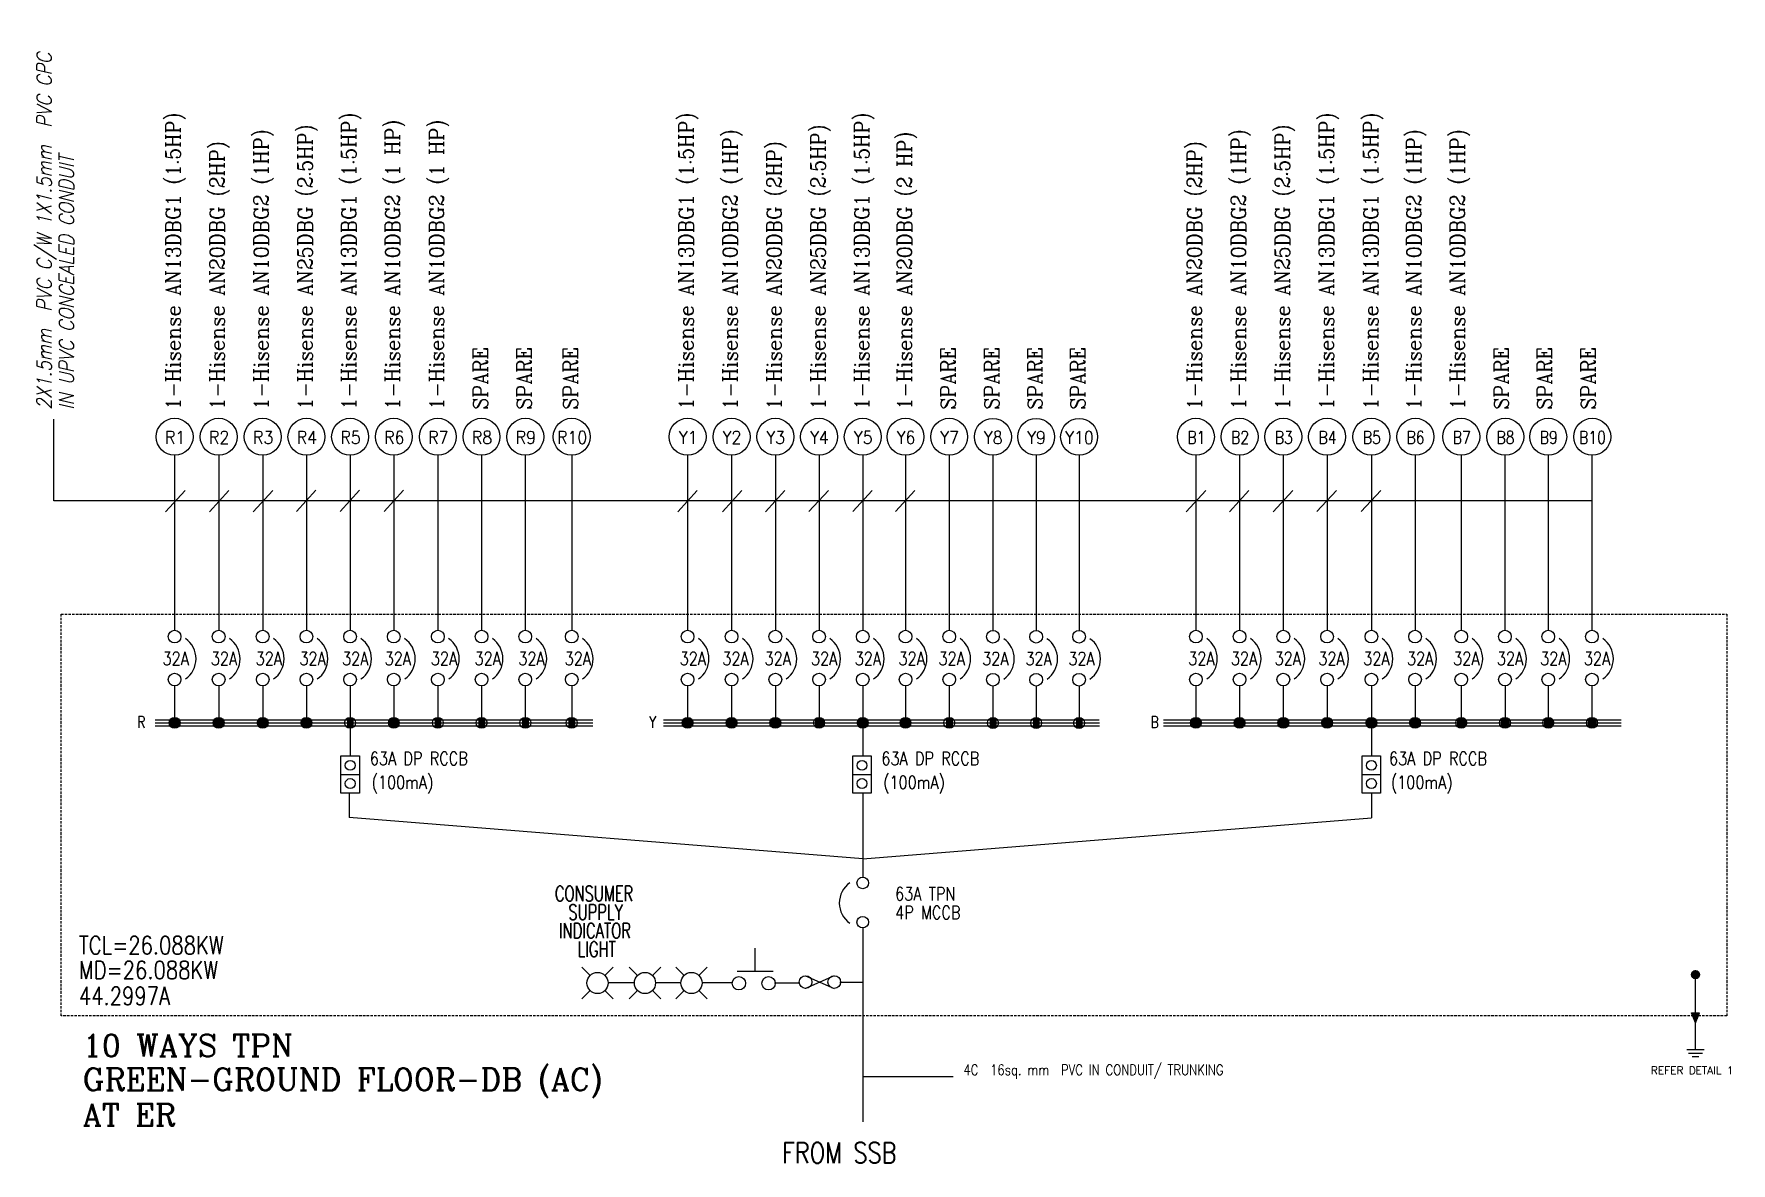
# Model space of a CAD drawing. Header units: inches. Extents: x 17074 to 430035, y 21644 to 175348.
# Drawn here: x 34765 to 86374, y 110377 to 144716 of the extents above; entities that cross this region are included whole.
import ezdxf
from ezdxf.enums import TextEntityAlignment as Align

# ---------------------------------------------------------------- set-up
doc = ezdxf.new("R2010")
doc.units = ezdxf.units.IN
doc.header["$MEASUREMENT"] = 0
doc.linetypes.add('HIDDEN', pattern=[0.375, 0.25, -0.125])
for name, color, linetype in [('$_KOD', 7, 'Continuous'), ('BANGUNAN', 4, 'Continuous'), ('LAMPU', 7, 'Continuous'), ('LYT', 7, 'Continuous')]:
    doc.layers.add(name, color=color, linetype=linetype)
doc.styles.add('ITALICC', font='ITALICC.SHX', dxfattribs={"width": 0.7})
doc.styles.add('ROMANC', font='ROMANC', dxfattribs={"width": 0.8, "height": 250})
doc.styles.add('ROMAND', font='ROMAND', dxfattribs={"width": 0.75, "height": 600})
doc.styles.add('ROMANS', font='romans.shx', dxfattribs={"width": 0.5, "height": 400})

msp = doc.modelspace()

# ---------------------------------------------------------------- texts
at = {"style": 'ROMANS', "width": 0.7}
for s, p in [('CONSUMER', (50607, 118340, 0)), ('SUPPLY', (51020, 117775, 0)), ('INDICATOR ', (50734, 117212, 0)), ('LIGHT', (51295, 116647, 0))]:
    msp.add_text(s, height=464.3, dxfattribs=at).set_placement(p)
at = {"color": 7, "style": 'ROMAND'}
msp.add_text('REFER DETAIL 1', height=234.74, dxfattribs=at).set_placement((83940, 113076, 0))
at = {"layer": 'BANGUNAN', "color": 255, "linetype": 'Continuous'}
for s, height, style, width, p in [('2X1.5mm  PVC C/W 1X1.5mm  PVC CPC', 450, 'ITALICC', 0.85, (35301, 133290, 0)), ('1-Hisense AN13DBG1 (1.5HP)', 445.5, 'ROMANC', 0.95, (39222, 133290, 0)), ('1-Hisense AN13DBG1 (1.5HP)', 445.5, 'ROMANC', 0.95, (44567, 133290, 0)), ('1-Hisense AN10DBG2 (1 HP)', 445.5, 'ROMANC', 0.95, (45896, 133290, 0)), ('1-Hisense AN10DBG2 (1 HP)', 445.5, 'ROMANC', 0.95, (47235, 133290, 0)), ('1-Hisense AN13DBG1 (1.5HP)', 445.5, 'ROMANC', 0.95, (54820, 133290, 0)), ('1-Hisense AN13DBG1 (1.5HP)', 445.5, 'ROMANC', 0.95, (60165, 133290, 0)), ('1-Hisense AN13DBG1 (1.5HP)', 445.5, 'ROMANC', 0.95, (74294, 133290, 0)), ('1-Hisense AN13DBG1 (1.5HP)', 445.5, 'ROMANC', 0.95, (75643, 133290, 0)), ('IN UPVC CONCEALED CONDUIT', 450, 'ITALICC', 0.85, (35983, 133290, 0)), ('1-Hisense AN10DBG2 (1HP)', 445.5, 'ROMANC', 0.95, (41899, 133290, 0)), ('1-Hisense AN25DBG (2.5HP)', 445.5, 'ROMANC', 0.95, (43238, 133290, 0)), ('1-Hisense AN10DBG2 (1HP)', 445.5, 'ROMANC', 0.95, (56159, 133290, 0)), ('1-Hisense AN25DBG (2.5HP)', 445.5, 'ROMANC', 0.95, (58836, 133290, 0)), ('1-Hisense AN20DBG (2 HP)', 445.5, 'ROMANC', 0.95, (61466, 133290, 0)), ('1-Hisense AN10DBG2 (1HP)', 445.5, 'ROMANC', 0.95, (71617, 133290, 0)), ('1-Hisense AN25DBG (2.5HP)', 445.5, 'ROMANC', 0.95, (72956, 133290, 0)), ('1-Hisense AN10DBG2 (1HP)', 445.5, 'ROMANC', 0.95, (76953, 133290, 0)), ('1-Hisense AN10DBG2 (1HP)', 445.5, 'ROMANC', 0.95, (78282, 133290, 0)), ('1-Hisense AN20DBG (2HP)', 445.5, 'ROMANC', 0.95, (40560, 133290, 0)), ('1-Hisense AN20DBG (2HP)', 445.5, 'ROMANC', 0.95, (57498, 133290, 0)), ('1-Hisense AN20DBG (2HP)', 445.5, 'ROMANC', 0.95, (70278, 133290, 0)), ('SPARE', 445.5, 'ROMANC', 0.95, (48564, 133290, 0)), ('SPARE', 445.5, 'ROMANC', 0.95, (49895, 133290, 0)), ('SPARE', 445.5, 'ROMANC', 0.95, (51305, 133290, 0)), ('SPARE', 445.5, 'ROMANC', 0.95, (62786, 133290, 0)), ('SPARE', 445.5, 'ROMANC', 0.95, (64115, 133290, 0)), ('SPARE', 445.5, 'ROMANC', 0.95, (65430, 133290, 0)), ('SPARE', 445.5, 'ROMANC', 0.95, (66735, 133290, 0)), ('SPARE', 445.5, 'ROMANC', 0.95, (79611, 133290, 0)), ('SPARE', 445.5, 'ROMANC', 0.95, (80926, 133290, 0)), ('SPARE', 445.5, 'ROMANC', 0.95, (82256, 133290, 0))]:
    msp.add_text(s, height=height, rotation=90, dxfattribs=dict(at, style=style, width=width)).set_placement(p)
at = {"layer": 'BANGUNAN', "color": 255, "linetype": 'Continuous', "style": 'ROMANS'}
for s, width, p in [('R1', 0.9, (39058, 132249, 0)), ('R2', 0.9, (40397, 132249, 0)), ('R3', 0.9, (41736, 132249, 0)), ('R4', 0.9, (43065, 132249, 0)), ('R5', 0.9, (44394, 132249, 0)), ('R6', 0.9, (45723, 132249, 0)), ('R7', 0.9, (47062, 132249, 0)), ('R8', 0.9, (48391, 132249, 0)), ('R9', 0.9, (49722, 132249, 0)), ('R10', 0.9, (51132, 132249, 0)), ('Y1', 0.9, (54657, 132249, 0)), ('Y2', 0.9, (55991, 132249, 0)), ('Y3', 0.9, (57320, 132249, 0)), ('Y4', 0.9, (58649, 132249, 0)), ('Y5', 0.9, (59983, 132249, 0)), ('Y6', 0.9, (61284, 132249, 0)), ('Y7', 0.9, (62608, 132249, 0)), ('Y8', 0.9, (63937, 132245, 0)), ('Y9', 0.9, (65252, 132245, 0)), ('Y10', 0.9, (66558, 132245, 0)), ('B1', 0.8, (70115, 132249, 0)), ('B2', 0.8, (71444, 132249, 0)), ('B3', 0.8, (72773, 132249, 0)), ('B4', 0.8, (74102, 132249, 0)), ('B5', 0.8, (75451, 132249, 0)), ('B6', 0.8, (76780, 132249, 0)), ('B7', 0.8, (78185, 132249, 0)), ('B8', 0.8, (79514, 132249, 0)), ('B9', 0.8, (80829, 132249, 0)), ('B10', 0.8, (82159, 132249, 0))]:
    msp.add_text(s, height=390.9, dxfattribs=dict(at, width=width)).set_placement(p, align=Align.CENTER)
at = {"layer": 'BANGUNAN', "color": 255, "linetype": 'Continuous', "width": 0.8}
for s, height, style, p in [('32A', 402.1, 'ROMANS', (38677, 125521, 0)), ('32A', 402.1, 'ROMANS', (40144, 125521, 0)), ('32A', 402.1, 'ROMANS', (41509, 125521, 0)), ('32A', 402.1, 'ROMANS', (42839, 125521, 0)), ('32A', 402.1, 'ROMANS', (44136, 125521, 0)), ('32A', 402.1, 'ROMANS', (45432, 125521, 0)), ('32A', 402.1, 'ROMANS', (46835, 125521, 0)), ('32A', 402.1, 'ROMANS', (48166, 125521, 0)), ('32A', 402.1, 'ROMANS', (49497, 125521, 0)), ('32A', 402.1, 'ROMANS', (50906, 125521, 0)), ('32A', 402.1, 'ROMANS', (54404, 125521, 0)), ('32A', 402.1, 'ROMANS', (55701, 125521, 0)), ('32A', 402.1, 'ROMANS', (56985, 125521, 0)), ('32A', 402.1, 'ROMANS', (58396, 125521, 0)), ('32A', 402.1, 'ROMANS', (59726, 125521, 0)), ('32A', 402.1, 'ROMANS', (61057, 125521, 0)), ('32A', 402.1, 'ROMANS', (62273, 125521, 0)), ('32A', 402.1, 'ROMANS', (63602, 125516, 0)), ('32A', 402.1, 'ROMANS', (64917, 125516, 0)), ('32A', 402.1, 'ROMANS', (66223, 125516, 0)), ('32A', 402.1, 'ROMANS', (69868, 125521, 0)), ('32A', 402.1, 'ROMANS', (71164, 125521, 0)), ('32A', 402.1, 'ROMANS', (72495, 125521, 0)), ('32A', 402.1, 'ROMANS', (73825, 125521, 0)), ('32A', 402.1, 'ROMANS', (75190, 125521, 0)), ('32A', 402.1, 'ROMANS', (76521, 125521, 0)), ('32A', 402.1, 'ROMANS', (77924, 125521, 0)), ('32A', 402.1, 'ROMANS', (79255, 125521, 0)), ('32A', 402.1, 'ROMANS', (80569, 125521, 0)), ('32A', 402.1, 'ROMANS', (81899, 125521, 0)), ('R', 355, 'ROMAND', (37903, 123609, 0)), ('Y', 355, 'ROMAND', (53471, 123609, 0)), ('B', 355, 'ROMAND', (68717, 123609, 0)), ('63A DP RCCB', 402.1, 'ROMANS', (44980, 122482, 0)), ('63A DP RCCB', 402.1, 'ROMANS', (60535, 122482, 0)), ('63A DP RCCB', 402.1, 'ROMANS', (75974, 122482, 0)), ('(100mA)', 402.1, 'ROMANS', (45034, 121755, 0)), ('(100mA)', 402.1, 'ROMANS', (60590, 121755, 0)), ('(100mA)', 402.1, 'ROMANS', (76029, 121755, 0)), ('63A TPN', 402.1, 'ROMANS', (60954, 118365, 0)), ('4P MCCB', 402.1, 'ROMANS', (60954, 117795, 0)), ('TCL=26.088KW', 546.75, 'ROMANS', (36133, 116729, 0)), ('MD=26.088KW', 546.75, 'ROMANS', (36133, 115975, 0)), ('44.2997A', 546.8, 'ROMANS', (36133, 115185, 0)), ('FROM SSB', 625.5, 'ROMANS', (57518, 110377, 0))]:
    msp.add_text(s, height=height, dxfattribs=dict(at, style=style)).set_placement(p)
at = {"layer": 'BANGUNAN', "color": 255, "linetype": 'Continuous', "style": 'ROMANC'}
for s, p in [('10 WAYS TPN ', (36251, 113615, 0)), ('GREEN-GROUND FLOOR-DB (AC) ', (36251, 112586, 0)), ('AT ER', (36251, 111508, 0))]:
    msp.add_text(s, height=675, dxfattribs=at).set_placement(p)
at = {"layer": 'LYT', "color": 7, "linetype": 'Continuous', "style": 'ROMAND', "width": 0.8}
msp.add_text('4C  16sq. mm  PVC IN CONDUIT/ TRUNKING', height=324, dxfattribs=at).set_placement((63031, 113050, 0))

# ---------------------------------------------------------------- linework, layer by layer
at = {"layer": '$_KOD', "color": 3, "linetype": 'Continuous'}
for p, q in [((35372, 130514, 0), (35372, 133004, 0)), ((39360, 130828, 0), (38767, 130186, 0)), ((40695, 130828, 0), (40101, 130186, 0)), ((42029, 130828, 0), (41436, 130186, 0)), ((43338, 130837, 0), (42745, 130195, 0)), ((44667, 130836, 0), (44074, 130194, 0)), ((46006, 130837, 0), (45413, 130195, 0)), ((54934, 130828, 0), (54341, 130186, 0)), ((56293, 130828, 0), (55700, 130186, 0)), ((57603, 130828, 0), (57010, 130186, 0)), ((58927, 130833, 0), (58334, 130191, 0)), ((60256, 130833, 0), (59663, 130191, 0)), ((61557, 130832, 0), (60964, 130190, 0)), ((70402, 130828, 0), (69809, 130186, 0)), ((71712, 130828, 0), (71119, 130186, 0)), ((73047, 130828, 0), (72453, 130186, 0)), ((74376, 130829, 0), (73782, 130187, 0)), ((75724, 130829, 0), (75131, 130187, 0)), ((82144, 130514, 0), (35372, 130514, 0))]:
    msp.add_line(p, q, dxfattribs=at)
at = {"color": 0}
for p, q in [((38928, 123883, 0), (38928, 123647, 0)), ((38962, 123908, 0), (38962, 123621, 0)), ((38995, 123923, 0), (38995, 123607, 0)), ((39029, 123930, 0), (39029, 123600, 0)), ((39062, 123929, 0), (39062, 123600, 0)), ((39096, 123922, 0), (39096, 123607, 0)), ((39129, 123907, 0), (39129, 123623, 0)), ((39163, 123881, 0), (39163, 123649, 0)), ((40267, 123883, 0), (40267, 123647, 0)), ((40300, 123908, 0), (40300, 123621, 0)), ((40334, 123923, 0), (40334, 123607, 0)), ((40367, 123930, 0), (40367, 123600, 0)), ((40401, 123929, 0), (40401, 123600, 0)), ((40434, 123922, 0), (40434, 123607, 0)), ((40468, 123907, 0), (40468, 123623, 0)), ((40501, 123881, 0), (40501, 123649, 0)), ((41605, 123883, 0), (41605, 123647, 0)), ((41639, 123908, 0), (41639, 123621, 0)), ((41672, 123923, 0), (41672, 123607, 0)), ((41706, 123930, 0), (41706, 123600, 0)), ((41740, 123929, 0), (41740, 123600, 0)), ((41773, 123922, 0), (41773, 123607, 0)), ((41807, 123907, 0), (41807, 123623, 0)), ((41840, 123881, 0), (41840, 123649, 0)), ((42935, 123883, 0), (42935, 123647, 0)), ((42968, 123908, 0), (42968, 123621, 0)), ((43002, 123923, 0), (43002, 123607, 0)), ((43035, 123930, 0), (43035, 123600, 0)), ((43069, 123929, 0), (43069, 123600, 0)), ((43102, 123922, 0), (43102, 123607, 0)), ((43136, 123907, 0), (43136, 123623, 0)), ((43169, 123881, 0), (43169, 123649, 0)), ((44297, 123908, 0), (44297, 123621, 0)), ((44331, 123923, 0), (44331, 123607, 0)), ((44364, 123930, 0), (44364, 123600, 0)), ((44398, 123929, 0), (44398, 123600, 0)), ((44431, 123922, 0), (44431, 123607, 0)), ((44465, 123907, 0), (44465, 123623, 0)), ((45593, 123883, 0), (45593, 123647, 0)), ((45626, 123908, 0), (45626, 123621, 0)), ((45660, 123923, 0), (45660, 123607, 0)), ((45693, 123930, 0), (45693, 123600, 0)), ((45727, 123929, 0), (45727, 123600, 0)), ((45761, 123922, 0), (45761, 123607, 0)), ((45794, 123907, 0), (45794, 123623, 0)), ((45828, 123881, 0), (45828, 123649, 0)), ((46965, 123908, 0), (46965, 123621, 0)), ((46999, 123923, 0), (46999, 123607, 0)), ((47032, 123930, 0), (47032, 123600, 0)), ((47066, 123929, 0), (47066, 123600, 0)), ((47099, 123922, 0), (47099, 123607, 0)), ((47133, 123907, 0), (47133, 123623, 0)), ((48294, 123908, 0), (48294, 123621, 0)), ((48328, 123923, 0), (48328, 123607, 0)), ((48361, 123930, 0), (48361, 123600, 0)), ((48395, 123929, 0), (48395, 123600, 0)), ((48428, 123922, 0), (48428, 123607, 0)), ((48462, 123907, 0), (48462, 123623, 0)), ((49625, 123908, 0), (49625, 123621, 0)), ((49659, 123923, 0), (49659, 123607, 0)), ((49692, 123930, 0), (49692, 123600, 0)), ((49726, 123929, 0), (49726, 123600, 0)), ((49759, 123922, 0), (49759, 123607, 0)), ((49793, 123907, 0), (49793, 123623, 0)), ((51035, 123908, 0), (51035, 123621, 0)), ((51069, 123923, 0), (51069, 123607, 0)), ((51102, 123930, 0), (51102, 123600, 0)), ((51136, 123929, 0), (51136, 123600, 0)), ((51169, 123922, 0), (51169, 123607, 0)), ((51203, 123907, 0), (51203, 123623, 0)), ((54527, 123883, 0), (54527, 123647, 0)), ((54560, 123908, 0), (54560, 123621, 0)), ((54594, 123923, 0), (54594, 123607, 0)), ((54627, 123930, 0), (54627, 123600, 0)), ((54661, 123929, 0), (54661, 123600, 0)), ((54694, 123922, 0), (54694, 123607, 0)), ((54728, 123907, 0), (54728, 123623, 0)), ((54761, 123881, 0), (54761, 123649, 0)), ((55865, 123883, 0), (55865, 123647, 0)), ((55899, 123908, 0), (55899, 123621, 0)), ((55932, 123923, 0), (55932, 123607, 0)), ((55966, 123930, 0), (55966, 123600, 0)), ((55999, 123929, 0), (55999, 123600, 0)), ((56033, 123922, 0), (56033, 123607, 0)), ((56067, 123907, 0), (56067, 123623, 0)), ((56100, 123881, 0), (56100, 123649, 0)), ((57195, 123883, 0), (57195, 123647, 0)), ((57228, 123908, 0), (57228, 123621, 0)), ((57262, 123923, 0), (57262, 123607, 0)), ((57295, 123930, 0), (57295, 123600, 0)), ((57329, 123929, 0), (57329, 123600, 0)), ((57362, 123922, 0), (57362, 123607, 0)), ((57396, 123907, 0), (57396, 123623, 0)), ((57427, 123876, 0), (57427, 123644, 0)), ((58561, 123883, 0), (58561, 123647, 0)), ((58591, 123923, 0), (58591, 123607, 0)), ((58595, 123908, 0), (58595, 123621, 0)), ((58624, 123930, 0), (58624, 123600, 0)), ((58658, 123929, 0), (58658, 123600, 0)), ((58691, 123922, 0), (58691, 123607, 0)), ((58725, 123907, 0), (58725, 123623, 0)), ((58758, 123881, 0), (58758, 123649, 0)), ((59853, 123883, 0), (59853, 123647, 0)), ((59853, 123883, 0), (59853, 123647, 0)), ((59886, 123908, 0), (59886, 123621, 0)), ((59886, 123908, 0), (59886, 123621, 0)), ((59920, 123923, 0), (59920, 123607, 0)), ((59920, 123923, 0), (59920, 123607, 0)), ((59953, 123930, 0), (59953, 123600, 0)), ((59953, 123930, 0), (59953, 123600, 0)), ((59987, 123929, 0), (59987, 123600, 0)), ((59987, 123929, 0), (59987, 123600, 0)), ((60020, 123922, 0), (60020, 123607, 0)), ((60020, 123922, 0), (60020, 123607, 0)), ((60054, 123907, 0), (60054, 123623, 0)), ((60054, 123907, 0), (60054, 123623, 0)), ((60087, 123881, 0), (60087, 123649, 0)), ((60087, 123881, 0), (60087, 123649, 0)), ((61153, 123883, 0), (61153, 123647, 0)), ((61187, 123908, 0), (61187, 123621, 0)), ((61220, 123923, 0), (61220, 123607, 0)), ((61254, 123930, 0), (61254, 123600, 0)), ((61287, 123929, 0), (61287, 123600, 0)), ((61321, 123922, 0), (61321, 123607, 0)), ((61354, 123907, 0), (61354, 123623, 0)), ((61388, 123881, 0), (61388, 123649, 0)), ((62516, 123908, 0), (62516, 123621, 0)), ((62549, 123923, 0), (62549, 123607, 0)), ((62583, 123930, 0), (62583, 123600, 0)), ((62617, 123929, 0), (62617, 123600, 0)), ((62650, 123922, 0), (62650, 123607, 0)), ((62684, 123907, 0), (62684, 123623, 0)), ((63845, 123904, 0), (63845, 123617, 0)), ((63879, 123918, 0), (63879, 123602, 0)), ((63912, 123925, 0), (63912, 123595, 0)), ((63946, 123925, 0), (63946, 123596, 0)), ((63979, 123918, 0), (63979, 123603, 0)), ((64013, 123902, 0), (64013, 123618, 0)), ((65160, 123904, 0), (65160, 123617, 0)), ((65194, 123918, 0), (65194, 123602, 0)), ((65227, 123925, 0), (65227, 123595, 0)), ((65261, 123925, 0), (65261, 123596, 0)), ((65294, 123918, 0), (65294, 123603, 0)), ((65328, 123902, 0), (65328, 123618, 0)), ((66466, 123904, 0), (66466, 123617, 0)), ((66499, 123918, 0), (66499, 123602, 0)), ((66533, 123925, 0), (66533, 123595, 0)), ((66566, 123925, 0), (66566, 123596, 0)), ((66600, 123918, 0), (66600, 123603, 0)), ((66633, 123902, 0), (66633, 123618, 0)), ((69985, 123883, 0), (69985, 123647, 0)), ((70018, 123908, 0), (70018, 123621, 0)), ((70052, 123923, 0), (70052, 123607, 0)), ((70085, 123930, 0), (70085, 123600, 0)), ((70119, 123929, 0), (70119, 123600, 0)), ((70152, 123922, 0), (70152, 123607, 0)), ((70186, 123907, 0), (70186, 123623, 0)), ((70219, 123881, 0), (70219, 123649, 0)), ((71314, 123883, 0), (71314, 123647, 0)), ((71347, 123908, 0), (71347, 123621, 0)), ((71381, 123923, 0), (71381, 123607, 0)), ((71414, 123930, 0), (71414, 123600, 0)), ((71448, 123929, 0), (71448, 123600, 0)), ((71481, 123922, 0), (71481, 123607, 0)), ((71515, 123907, 0), (71515, 123623, 0)), ((71548, 123881, 0), (71548, 123649, 0)), ((72643, 123883, 0), (72643, 123647, 0)), ((72676, 123908, 0), (72676, 123621, 0)), ((72710, 123923, 0), (72710, 123607, 0)), ((72743, 123930, 0), (72743, 123600, 0)), ((72777, 123929, 0), (72777, 123600, 0)), ((72811, 123922, 0), (72811, 123607, 0)), ((72844, 123907, 0), (72844, 123623, 0)), ((72878, 123881, 0), (72878, 123649, 0)), ((73972, 123883, 0), (73972, 123647, 0)), ((74006, 123908, 0), (74006, 123621, 0)), ((74039, 123923, 0), (74039, 123607, 0)), ((74073, 123930, 0), (74073, 123600, 0)), ((74106, 123929, 0), (74106, 123600, 0)), ((74140, 123922, 0), (74140, 123607, 0)), ((74173, 123907, 0), (74173, 123623, 0)), ((74207, 123881, 0), (74207, 123649, 0)), ((75320, 123883, 0), (75320, 123647, 0)), ((75322, 123883, 0), (75322, 123647, 0)), ((75354, 123908, 0), (75354, 123621, 0)), ((75355, 123908, 0), (75355, 123621, 0)), ((75387, 123923, 0), (75387, 123607, 0)), ((75389, 123923, 0), (75389, 123607, 0)), ((75421, 123930, 0), (75421, 123600, 0)), ((75422, 123930, 0), (75422, 123600, 0)), ((75454, 123929, 0), (75454, 123600, 0)), ((75456, 123929, 0), (75456, 123600, 0)), ((75488, 123922, 0), (75488, 123607, 0)), ((75489, 123922, 0), (75489, 123607, 0)), ((75521, 123907, 0), (75521, 123623, 0)), ((75523, 123907, 0), (75523, 123623, 0)), ((75555, 123881, 0), (75555, 123649, 0)), ((75556, 123881, 0), (75556, 123649, 0)), ((76649, 123883, 0), (76649, 123647, 0)), ((76683, 123908, 0), (76683, 123621, 0)), ((76717, 123923, 0), (76717, 123607, 0)), ((76750, 123930, 0), (76750, 123600, 0)), ((76784, 123929, 0), (76784, 123600, 0)), ((76817, 123922, 0), (76817, 123607, 0)), ((76851, 123907, 0), (76851, 123623, 0)), ((76884, 123881, 0), (76884, 123649, 0)), ((78054, 123883, 0), (78054, 123647, 0)), ((78088, 123908, 0), (78088, 123621, 0)), ((78121, 123923, 0), (78121, 123607, 0)), ((78155, 123930, 0), (78155, 123600, 0)), ((78188, 123929, 0), (78188, 123600, 0)), ((78222, 123922, 0), (78222, 123607, 0)), ((78255, 123907, 0), (78255, 123623, 0)), ((78289, 123881, 0), (78289, 123649, 0)), ((79383, 123883, 0), (79383, 123647, 0)), ((79417, 123908, 0), (79417, 123621, 0)), ((79451, 123923, 0), (79451, 123607, 0)), ((79484, 123930, 0), (79484, 123600, 0)), ((79518, 123929, 0), (79518, 123600, 0)), ((79551, 123922, 0), (79551, 123607, 0)), ((79585, 123907, 0), (79585, 123623, 0)), ((79618, 123881, 0), (79618, 123649, 0)), ((80699, 123883, 0), (80699, 123647, 0)), ((80733, 123908, 0), (80733, 123621, 0)), ((80766, 123923, 0), (80766, 123607, 0)), ((80800, 123930, 0), (80800, 123600, 0)), ((80833, 123929, 0), (80833, 123600, 0)), ((80867, 123922, 0), (80867, 123607, 0)), ((80900, 123907, 0), (80900, 123623, 0)), ((80934, 123881, 0), (80934, 123649, 0)), ((82028, 123883, 0), (82028, 123647, 0)), ((82062, 123908, 0), (82062, 123621, 0)), ((82095, 123923, 0), (82095, 123607, 0)), ((82129, 123930, 0), (82129, 123600, 0)), ((82162, 123929, 0), (82162, 123600, 0)), ((82196, 123922, 0), (82196, 123607, 0)), ((82229, 123907, 0), (82229, 123623, 0)), ((82263, 123881, 0), (82263, 123649, 0)), ((38894, 123835, 0), (38894, 123694, 0)), ((39196, 123831, 0), (39196, 123699, 0)), ((40233, 123835, 0), (40233, 123694, 0)), ((40535, 123831, 0), (40535, 123699, 0)), ((41572, 123835, 0), (41572, 123694, 0)), ((41874, 123831, 0), (41874, 123699, 0)), ((42901, 123835, 0), (42901, 123694, 0)), ((43203, 123831, 0), (43203, 123699, 0)), ((45559, 123835, 0), (45559, 123694, 0)), ((45861, 123831, 0), (45861, 123699, 0)), ((54493, 123835, 0), (54493, 123694, 0)), ((54795, 123831, 0), (54795, 123699, 0)), ((55832, 123835, 0), (55832, 123694, 0)), ((56134, 123831, 0), (56134, 123699, 0)), ((57161, 123835, 0), (57161, 123694, 0)), ((57460, 123826, 0), (57460, 123694, 0)), ((58528, 123835, 0), (58528, 123694, 0)), ((58792, 123831, 0), (58792, 123699, 0)), ((59819, 123835, 0), (59819, 123694, 0)), ((59819, 123835, 0), (59819, 123694, 0)), ((60121, 123831, 0), (60121, 123699, 0)), ((60121, 123831, 0), (60121, 123699, 0)), ((61120, 123835, 0), (61120, 123694, 0)), ((61421, 123831, 0), (61421, 123699, 0)), ((69951, 123835, 0), (69951, 123694, 0)), ((70253, 123831, 0), (70253, 123699, 0)), ((71280, 123835, 0), (71280, 123694, 0)), ((71582, 123831, 0), (71582, 123699, 0)), ((72609, 123835, 0), (72609, 123694, 0)), ((72911, 123831, 0), (72911, 123699, 0)), ((73939, 123835, 0), (73939, 123694, 0)), ((74240, 123831, 0), (74240, 123699, 0)), ((75287, 123835, 0), (75287, 123694, 0)), ((75288, 123835, 0), (75288, 123694, 0)), ((75589, 123831, 0), (75589, 123699, 0)), ((75590, 123831, 0), (75590, 123699, 0)), ((76616, 123835, 0), (76616, 123694, 0)), ((76918, 123831, 0), (76918, 123699, 0))]:
    msp.add_line(p, q, dxfattribs=at)
at = {"linetype": 'Continuous'}
for p, q in [((56696, 116189, 0), (56696, 116913, 0)), ((57240, 116199, 0), (56149, 116199, 0)), ((58041, 115852, 0), (57286, 115852, 0))]:
    msp.add_line(p, q, dxfattribs=at)
for p, q in [((51426, 116331, 0), (51677, 116079, 0)), ((52382, 116331, 0), (52131, 116079, 0)), ((52867, 116331, 0), (53119, 116079, 0)), ((53824, 116331, 0), (53572, 116079, 0)), ((54282, 116331, 0), (54534, 116079, 0)), ((55239, 116331, 0), (54987, 116079, 0)), ((51677, 115626, 0), (51426, 115375, 0)), ((52131, 115626, 0), (52382, 115375, 0)), ((53025, 115853, 0), (52225, 115853, 0)), ((53119, 115626, 0), (52867, 115375, 0)), ((53572, 115626, 0), (53824, 115375, 0)), ((54440, 115853, 0), (53666, 115853, 0)), ((54534, 115626, 0), (54282, 115375, 0)), ((54987, 115626, 0), (55239, 115375, 0)), ((55999, 115853, 0), (55081, 115853, 0)), ((59102, 116075, 0), (58232, 115689, 0)), ((58232, 116075, 0), (59102, 115689, 0)), ((59274, 115882, 0), (59969, 115882, 0))]:
    msp.add_line(p, q)
for centre, major_axis, start_param, end_param in [((51904, 115853, 0), (-321, 0), 3.142456, 9.425641), ((53346, 115853, 0), (-321, 0), 3.142456, 9.425641), ((54760, 115853, 0), (-321, 0), 3.142257450994299, 9.425442758173885), ((56203, 115844, 0), (204, 0), -0.000944, 6.282241), ((57104, 115844, 0), (204, 0), -0.000944, 6.282241), ((58232, 115882, 0), (193, 0), -0.001295, 6.28189), ((59102, 115882, 0), (193, 0), -0.002365596403363535, 6.280819710776223)]:
    msp.add_ellipse(centre, major_axis=major_axis, ratio=1, start_param=start_param, end_param=end_param)
at = {"layer": 'BANGUNAN', "color": 255, "linetype": 'Continuous'}
for p, q in [((39044, 131906, 0), (39044, 126582, 0)), ((40383, 131906, 0), (40383, 126582, 0)), ((41721, 131906, 0), (41721, 126582, 0)), ((43051, 131906, 0), (43051, 126582, 0)), ((44380, 131906, 0), (44380, 126582, 0)), ((45709, 131906, 0), (45709, 126582, 0)), ((47048, 131906, 0), (47048, 126582, 0)), ((48377, 131906, 0), (48377, 126582, 0)), ((49708, 131906, 0), (49708, 126582, 0)), ((51118, 131906, 0), (51118, 126582, 0)), ((54643, 131906, 0), (54643, 126582, 0)), ((55981, 131906, 0), (55981, 126582, 0)), ((57311, 131906, 0), (57311, 126582, 0)), ((58640, 131906, 0), (58640, 126582, 0)), ((59969, 131906, 0), (59969, 126582, 0)), ((61269, 131906, 0), (61269, 126582, 0)), ((62598, 131906, 0), (62600, 126582, 0)), ((63928, 131901, 0), (63930, 126577, 0)), ((65243, 131901, 0), (65245, 126577, 0)), ((66548, 131901, 0), (66550, 126577, 0)), ((70101, 131906, 0), (70101, 126582, 0)), ((71430, 131906, 0), (71430, 126582, 0)), ((72759, 131906, 0), (72759, 126582, 0)), ((74088, 131906, 0), (74088, 126582, 0)), ((75436, 131906, 0), (75436, 126582, 0)), ((76766, 131906, 0), (76766, 126582, 0)), ((78170, 131906, 0), (78170, 126582, 0)), ((79499, 131906, 0), (79499, 126582, 0)), ((80815, 131906, 0), (80815, 126582, 0)), ((82144, 131906, 0), (82144, 126582, 0)), ((39044, 124888, 0), (39044, 123765, 0)), ((40383, 124888, 0), (40383, 123765, 0)), ((41722, 124888, 0), (41722, 123765, 0)), ((43051, 124888, 0), (43051, 123765, 0)), ((44380, 124888, 0), (44380, 123765, 0)), ((45709, 124888, 0), (45709, 123765, 0)), ((47048, 124888, 0), (47048, 123765, 0)), ((48377, 124888, 0), (48377, 123765, 0)), ((49708, 124888, 0), (49708, 123765, 0)), ((51118, 124888, 0), (51118, 123765, 0)), ((54643, 124888, 0), (54643, 123765, 0)), ((55982, 124888, 0), (55982, 123765, 0)), ((57311, 124888, 0), (57311, 123765, 0)), ((58640, 124888, 0), (58640, 123765, 0)), ((59969, 124888, 0), (59969, 123765, 0)), ((61270, 124888, 0), (61270, 123765, 0)), ((62599, 124888, 0), (62599, 123765, 0)), ((63928, 124884, 0), (63928, 123760, 0)), ((65243, 124884, 0), (65243, 123760, 0)), ((66548, 124884, 0), (66548, 123760, 0)), ((70101, 124888, 0), (70101, 123765, 0)), ((71430, 124888, 0), (71430, 123765, 0)), ((72759, 124888, 0), (72759, 123765, 0)), ((74088, 124888, 0), (74088, 123765, 0)), ((75437, 124888, 0), (75437, 123765, 0)), ((76766, 124888, 0), (76766, 123765, 0)), ((78171, 124888, 0), (78171, 123765, 0)), ((79500, 124888, 0), (79500, 123765, 0)), ((80815, 124888, 0), (80815, 123765, 0)), ((82145, 124888, 0), (82145, 123765, 0)), ((38447, 123859, 0), (51762, 123859, 0)), ((38447, 123765, 0), (51762, 123765, 0)), ((38447, 123671, 0), (51762, 123671, 0)), ((53911, 123859, 0), (67160, 123859, 0)), ((53911, 123765, 0), (67166, 123765, 0)), ((53911, 123671, 0), (67173, 123671, 0)), ((69115, 123859, 0), (83028, 123859, 0)), ((69115, 123765, 0), (83028, 123765, 0)), ((69115, 123671, 0), (83028, 123671, 0)), ((85294, 114640, 0), (85170, 114945, 0)), ((85294, 114640, 0), (85418, 114945, 0))]:
    msp.add_line(p, q, dxfattribs=at)
at = {"layer": 'BANGUNAN', "color": 255}
for p, q in [((44379, 123765, 0), (44379, 122757, 0)), ((59969, 123765, 0), (59969, 122757, 0)), ((75438, 123765, 0), (75438, 122757, 0)), ((44100, 121631, 0), (44100, 122757, 0)), ((44100, 122757, 0), (44662, 122757, 0)), ((44662, 122757, 0), (44662, 121631, 0)), ((59663, 122757, 0), (60226, 122757, 0)), ((59663, 121631, 0), (59663, 122757, 0)), ((60226, 122757, 0), (60226, 121631, 0)), ((75155, 122757, 0), (75718, 122757, 0)), ((75155, 121631, 0), (75155, 122757, 0)), ((75718, 122757, 0), (75718, 121631, 0)), ((44100, 122194, 0), (44662, 122194, 0)), ((59663, 122194, 0), (60226, 122194, 0)), ((75155, 122194, 0), (75718, 122194, 0)), ((44662, 121631, 0), (44100, 121631, 0)), ((44350, 121631, 0), (44350, 120887, 0)), ((60226, 121631, 0), (59663, 121631, 0)), ((59969, 121631, 0), (59969, 119072, 0)), ((75718, 121631, 0), (75155, 121631, 0)), ((75444, 121622, 0), (75444, 120871, 0)), ((59969, 119625, 0), (44350, 120887, 0)), ((59969, 119625, 0), (75444, 120871, 0)), ((59969, 117526, 0), (59969, 111633, 0)), ((85171, 116104, 0), (85298, 116231, 0)), ((85172, 116124, 0), (85278, 116230, 0)), ((85173, 116087, 0), (85315, 116229, 0)), ((85177, 116072, 0), (85330, 116225, 0)), ((85178, 116148, 0), (85254, 116224, 0)), ((85182, 116059, 0), (85343, 116220, 0)), ((85188, 116046, 0), (85356, 116214, 0)), ((85195, 116035, 0), (85367, 116207, 0)), ((85204, 116025, 0), (85377, 116198, 0)), ((85213, 116016, 0), (85386, 116189, 0)), ((85223, 116007, 0), (85395, 116179, 0)), ((85235, 116000, 0), (85402, 116167, 0)), ((85247, 115994, 0), (85408, 116155, 0)), ((85261, 115989, 0), (85413, 116141, 0)), ((85277, 115986, 0), (85416, 116125, 0)), ((85294, 113827, 0), (85294, 116108, 0)), ((85294, 115985, 0), (85417, 116108, 0)), ((85314, 115986, 0), (85416, 116088, 0)), ((85340, 115994, 0), (85408, 116062, 0)), ((85170, 114945, 0), (85418, 114945, 0)), ((85174, 114935, 0), (85184, 114945, 0)), ((85180, 114922, 0), (85203, 114945, 0)), ((85185, 114908, 0), (85221, 114945, 0)), ((85191, 114895, 0), (85240, 114945, 0)), ((85196, 114882, 0), (85258, 114945, 0)), ((85201, 114869, 0), (85277, 114945, 0)), ((85207, 114856, 0), (85296, 114945, 0)), ((85212, 114842, 0), (85314, 114945, 0)), ((85217, 114829, 0), (85333, 114945, 0)), ((85223, 114816, 0), (85352, 114945, 0)), ((85228, 114803, 0), (85370, 114945, 0)), ((85234, 114789, 0), (85389, 114945, 0)), ((85239, 114776, 0), (85407, 114945, 0)), ((85244, 114763, 0), (85412, 114931, 0)), ((85250, 114750, 0), (85400, 114900, 0)), ((85255, 114736, 0), (85387, 114868, 0)), ((85260, 114723, 0), (85374, 114837, 0)), ((85266, 114710, 0), (85361, 114806, 0)), ((85271, 114697, 0), (85349, 114774, 0)), ((85277, 114684, 0), (85336, 114743, 0)), ((85282, 114670, 0), (85323, 114712, 0)), ((85287, 114657, 0), (85310, 114680, 0)), ((85293, 114644, 0), (85298, 114649, 0)), ((85031, 113827, 0), (85557, 113827, 0)), ((85084, 113722, 0), (85505, 113722, 0)), ((85189, 113617, 0), (85399, 113617, 0))]:
    msp.add_line(p, q, dxfattribs=at)
at = {"layer": 'BANGUNAN', "color": 4, "linetype": 'HIDDEN', "ltscale": 300, "elevation": 0}
msp.add_lwpolyline([(35591, 127074), (86245, 127074), (86245, 114850), (35591, 114850)], close=True, dxfattribs=at)
at = {"layer": 'BANGUNAN', "color": 255, "linetype": 'Continuous'}
for centre, radius in [((39044, 132466, 0), 561), ((40383, 132466, 0), 561), ((41721, 132466, 0), 561), ((43051, 132466, 0), 561), ((44380, 132466, 0), 561), ((45709, 132466, 0), 561), ((47048, 132466, 0), 561), ((48377, 132466, 0), 561), ((49708, 132466, 0), 561), ((51118, 132466, 0), 561), ((54643, 132466, 0), 561), ((55981, 132466, 0), 561), ((57311, 132466, 0), 561), ((58640, 132466, 0), 561), ((59969, 132466, 0), 561), ((61269, 132466, 0), 561), ((62598, 132466, 0), 561), ((63928, 132462, 0), 561), ((65243, 132462, 0), 561), ((66548, 132462, 0), 561), ((70101, 132466, 0), 561), ((71430, 132466, 0), 561), ((72759, 132466, 0), 561), ((74088, 132466, 0), 561), ((75436, 132466, 0), 561), ((76775, 132466, 0), 561), ((78170, 132466, 0), 561), ((79509, 132466, 0), 561), ((80815, 132466, 0), 561), ((82154, 132466, 0), 561), ((39044, 126388, 0), 193), ((40383, 126388, 0), 193), ((41721, 126388, 0), 193), ((43051, 126388, 0), 193), ((44380, 126388, 0), 193), ((45709, 126388, 0), 193), ((47048, 126388, 0), 193), ((48377, 126388, 0), 193), ((49708, 126388, 0), 193), ((51118, 126388, 0), 193), ((54643, 126388, 0), 193), ((55981, 126388, 0), 193), ((57311, 126388, 0), 193), ((58640, 126388, 0), 193), ((59969, 126388, 0), 193), ((61269, 126388, 0), 193), ((62598, 126388, 0), 193), ((63928, 126384, 0), 193), ((65243, 126384, 0), 193), ((66548, 126384, 0), 193), ((70101, 126388, 0), 193), ((71430, 126388, 0), 193), ((72759, 126388, 0), 193), ((74088, 126388, 0), 193), ((75436, 126388, 0), 193), ((76766, 126388, 0), 193), ((78170, 126388, 0), 193), ((79499, 126388, 0), 193), ((80815, 126388, 0), 193), ((82144, 126388, 0), 193), ((39044, 125082, 0), 193), ((40383, 125082, 0), 193), ((41722, 125082, 0), 193), ((43051, 125082, 0), 193), ((44380, 125082, 0), 193), ((45709, 125082, 0), 193), ((47048, 125082, 0), 193), ((48377, 125082, 0), 193), ((49708, 125082, 0), 193), ((51118, 125082, 0), 193), ((54643, 125082, 0), 193), ((55982, 125082, 0), 193), ((57311, 125082, 0), 193), ((58640, 125082, 0), 193), ((59969, 125082, 0), 193), ((61270, 125082, 0), 193), ((62599, 125082, 0), 193), ((63928, 125077, 0), 193), ((65243, 125077, 0), 193), ((66548, 125077, 0), 193), ((70101, 125082, 0), 193), ((71430, 125082, 0), 193), ((72759, 125082, 0), 193), ((74088, 125082, 0), 193), ((75437, 125082, 0), 193), ((76766, 125082, 0), 193), ((78171, 125082, 0), 193), ((79500, 125082, 0), 193), ((80815, 125082, 0), 193), ((82145, 125082, 0), 193), ((39044, 123765, 0), 166), ((40383, 123765, 0), 166), ((41722, 123765, 0), 166), ((43051, 123765, 0), 166), ((44380, 123765, 0), 166), ((45709, 123765, 0), 166), ((47048, 123765, 0), 166), ((48377, 123765, 0), 166), ((49708, 123765, 0), 166), ((51118, 123765, 0), 166), ((54643, 123765, 0), 166), ((55982, 123765, 0), 166), ((57311, 123765, 0), 166), ((58640, 123765, 0), 166), ((59969, 123765, 0), 166), ((59969, 123765, 0), 166), ((61270, 123765, 0), 166), ((62599, 123765, 0), 166), ((63928, 123760, 0), 166), ((65243, 123760, 0), 166), ((66548, 123760, 0), 166), ((70101, 123765, 0), 166), ((71430, 123765, 0), 166), ((72759, 123765, 0), 166), ((74088, 123765, 0), 166), ((75437, 123765, 0), 166), ((75438, 123765, 0), 166), ((76766, 123765, 0), 166), ((78171, 123765, 0), 166), ((79500, 123765, 0), 166), ((80815, 123765, 0), 166), ((82145, 123765, 0), 166), ((44383, 122472, 0), 150), ((59947, 122472, 0), 150), ((75438, 122472, 0), 150), ((44383, 121919, 0), 150), ((59947, 121919, 0), 150), ((75438, 121919, 0), 150), ((59969, 118896, 0), 176), ((59969, 117702, 0), 176), ((85294, 116108, 0), 123)]:
    msp.add_circle(centre, radius, dxfattribs=at)
for centre, start, end in [((38942, 125713, 0), 305.154, 55.051), ((40281, 125713, 0), 305.154, 55.051), ((41620, 125713, 0), 305.154, 55.051), ((42949, 125713, 0), 305.154, 55.051), ((44278, 125713, 0), 305.154, 55.051), ((45607, 125713, 0), 305.154, 55.051), ((46946, 125713, 0), 305.154, 55.051), ((48275, 125713, 0), 305.154, 55.051), ((49606, 125713, 0), 305.154, 55.051), ((51016, 125713, 0), 305.154, 55.051), ((54541, 125713, 0), 305.154, 55.051), ((55880, 125713, 0), 305.154, 55.051), ((57209, 125713, 0), 305.154, 55.051), ((58538, 125713, 0), 305.154, 55.051), ((59867, 125713, 0), 305.154, 55.051), ((61168, 125713, 0), 305.154, 55.051), ((62497, 125713, 0), 305.154, 55.051), ((63826, 125708, 0), 305.154, 55.051), ((65141, 125708, 0), 305.154, 55.051), ((66446, 125708, 0), 305.154, 55.051), ((69999, 125713, 0), 305.154, 55.051), ((71328, 125713, 0), 305.154, 55.051), ((72657, 125713, 0), 305.154, 55.051), ((73986, 125713, 0), 305.154, 55.051), ((75335, 125713, 0), 305.154, 55.051), ((76664, 125713, 0), 305.154, 55.051), ((78069, 125713, 0), 305.154, 55.051), ((79398, 125713, 0), 305.154, 55.051), ((80713, 125713, 0), 305.154, 55.051), ((82043, 125713, 0), 305.154, 55.051), ((60008, 118284, 0), 124.949, 234.846)]:
    msp.add_arc(centre, 752, start, end, dxfattribs=at)
at = {"layer": 'LAMPU', "linetype": 'Continuous'}
msp.add_line((59969, 113011, 0), (62717, 113011, 0), dxfattribs=at)

msp.set_redraw_order([(e.dxf.handle, doc.entitydb.next_handle()) for e in msp.query("TEXT MTEXT ATTDEF DIMENSION ARC_DIMENSION")])  # texts and dimensions are drawn at this point

doc.saveas('drawing.dxf')
